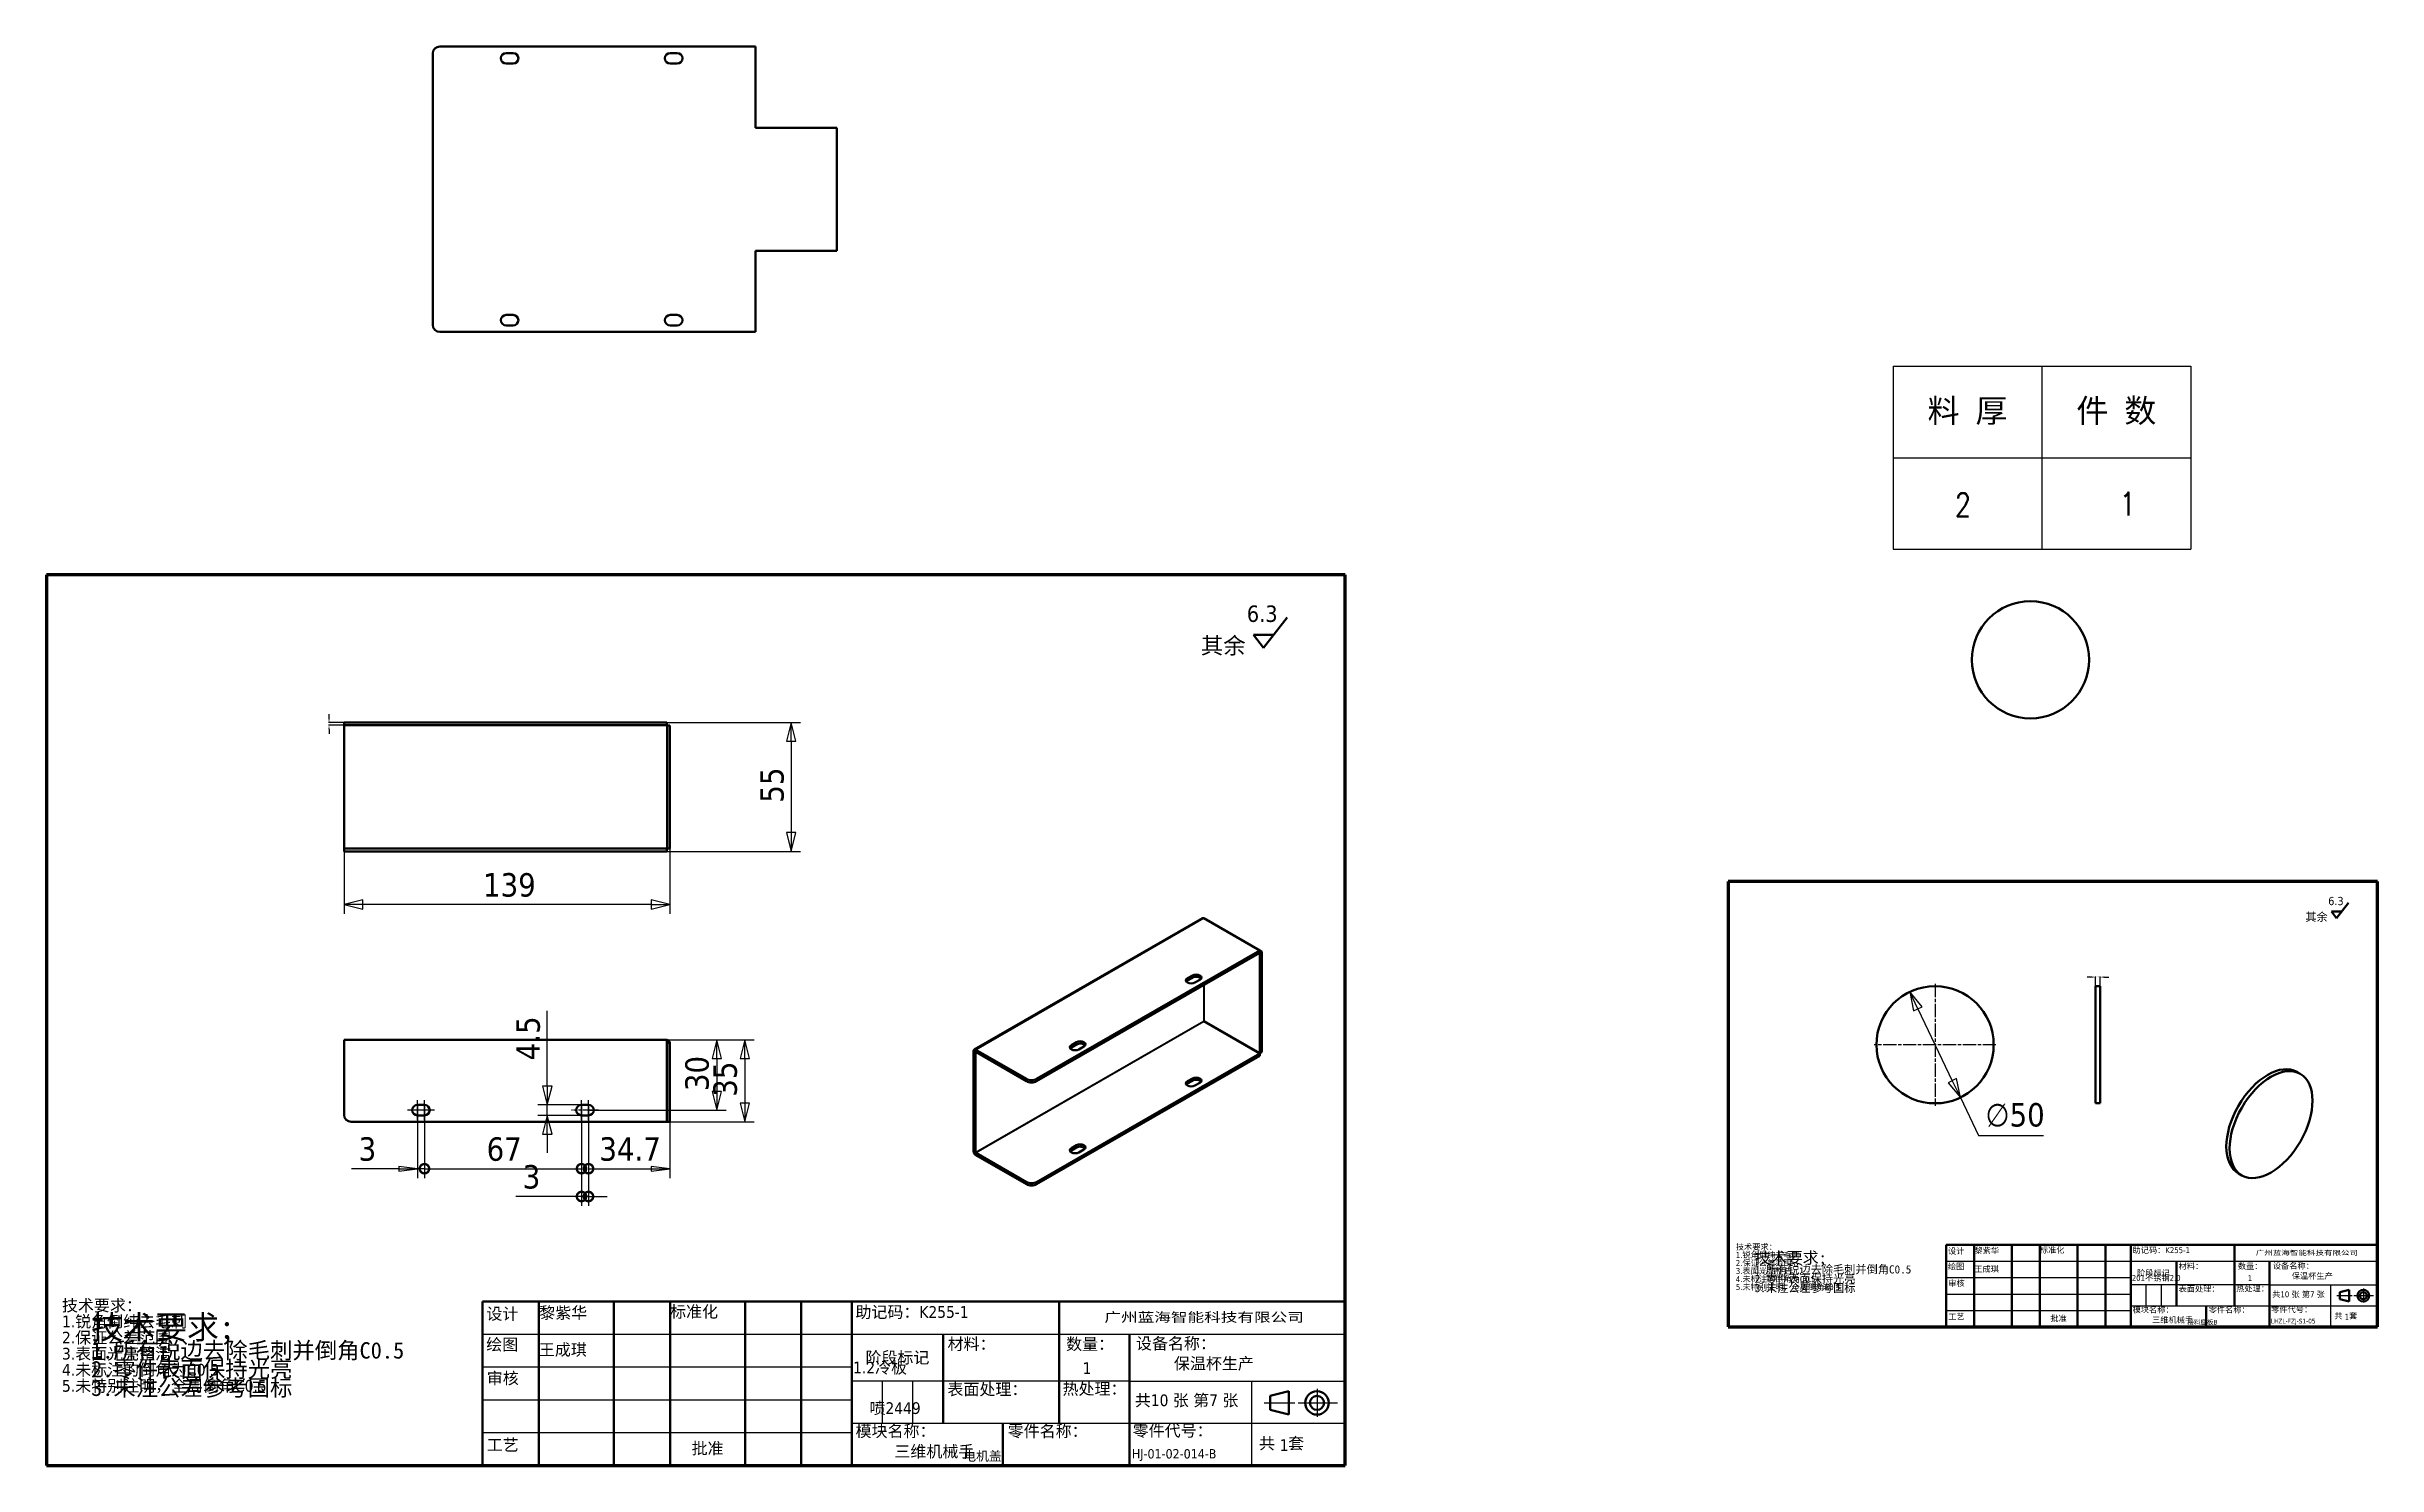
# Model space of a CAD drawing. Header units: millimetres. Extents: x 1472 to 285341, y -86221 to 5170.
# Drawn here: x 1580 to 2575, y -3300 to -2695 of the extents above; entities that cross this region are included whole.
import ezdxf
from ezdxf.enums import TextEntityAlignment as Align

# ---------------------------------------------------------------- set-up
doc = ezdxf.new("R2010")
doc.units = ezdxf.units.MM
doc.linetypes.add('CHAIN', pattern=[0.3543, 0.2362, -0.0295, 0.0591, -0.0295])
for name, color, linetype, lineweight, true_color in [('中心标记 (ISO)', 1, 'Continuous', 25, 0xff0000), ('中心线 (ISO)', 1, 'Continuous', 25, 0xff0000), ('尺寸 (ISO)', 5, 'Continuous', 25, 0x0000ff)]:
    doc.layers.add(name, color=color, linetype=linetype, lineweight=lineweight, true_color=true_color)
for name, color, linetype, lineweight in [('可见 (ISO)', 7, 'Continuous', 50), ('可见窄的 (ISO)', 7, 'Continuous', 35), ('图框 (ISO)', 7, 'Continuous', 70), ('标注线', 3, 'Continuous', 18), ('标题 (ISO)', 7, 'Continuous', 50), ('符号 (ISO)', 7, 'Continuous', 25)]:
    doc.layers.add(name, color=color, linetype=linetype, lineweight=lineweight)
doc.styles.add('DIM', font='romans.shx', dxfattribs={"width": 0.8, "bigfont": 'bigfont.shx'})
doc.styles.get("Standard").update_dxf_attribs({"font": 'arial.ttf'})
doc.styles.add('文本样式19', font='tahoma.ttf')
doc.styles.add('文本样式91', font='tahoma.ttf')
doc.styles.add('注释文本 (ISO)', font='tahoma.ttf')
doc.dimstyles.get("Standard").update_dxf_attribs({"dimtxt": 0.18, "dimasz": 0.18, "dimexe": 0.18, "dimexo": 0.0625, "dimgap": 0.09, "dimtad": 0, "dimtih": 1, "dimtoh": 1, "dimdec": 4, "dimzin": 0, "dimdsep": 46, "dimtxsty": 'Standard', "dimcen": 0.09, "dimadec": 0, "dimazin": 0, "dimtfac": 1, "dimtdec": 4, "dimtofl": 0, "dimtmove": 0, "dimatfit": 3, "dimfxl": 0, "dimtolj": 1, "dimtzin": 0, "dimarcsym": 0})
doc.dimstyles.new('默认 (GB)', dxfattribs={"dimscale": 4, "dimtxt": 2.5, "dimasz": 2, "dimexe": 1, "dimexo": 0, "dimgap": 0.75, "dimtad": 1, "dimtoh": 1, "dimrnd": 1e-08, "dimdsep": 46, "dimtxsty": '注释文本 (ISO)', "dimblk": 'Filled-1', "dimcen": 0.09, "dimdle": 10, "dimclrd": 256, "dimclre": 256, "dimclrt": 256, "dimaunit": 1, "dimazin": 2, "dimtfac": 0.8, "dimtdec": 3, "dimtmove": 0, "dimatfit": 3, "dimldrblk": 'Filled-2', "dimfxl": 0, "dimtolj": 1, "dimtzin": 0, "dimlwd": -1, "dimlwe": -1, "dimarcsym": 0})

msp = doc.modelspace()

# ---------------------------------------------------------------- texts
at = {"layer": '符号 (ISO)', "attachment_point": 1, "style": '注释文本 (ISO)'}
for insert, char_height in [((2519.57817, -3219.03091), 2.5), ((2022.45746, -3256.18267), 5)]:
    msp.add_mtext('{1}', dxfattribs=dict(at, insert=insert, char_height=char_height))
at = {"layer": '符号 (ISO)', "insert": (1931.52453, -3273.23417), "char_height": 5, "width": 52, "attachment_point": 1, "style": '注释文本 (ISO)'}
msp.add_mtext('{喷2449}', dxfattribs=at)

# ---------------------------------------------------------------- blocks, each defined once
blk = doc.blocks.new('图框 A3-A4')
at = {"layer": '图框 (ISO)'}
for p, q in [((287, 200), (10, 200)), ((10, 200), (10, 10)), ((287, 10), (287, 200)), ((10, 10), (287, 10))]:
    blk.add_line(p, q, dxfattribs=at)
blk = doc.blocks.new('标题栏 GB1')
at = {"layer": '标题 (ISO)'}
for p, q in [((361.15, 211.7), (359.01, 214.46)), ((359.01, 214.46), (363.33, 214.46)), ((361.15, 211.7), (366.21, 218.12)), ((194.57, 65.23), (194.57, 72.23)), ((194.57, 72.23), (378.57, 72.23)), ((206.57, 65.23), (206.57, 72.23)), ((222.57, 65.23), (222.57, 72.23)), ((234.57, 65.23), (234.57, 72.23)), ((250.57, 65.23), (250.57, 72.23)), ((262.57, 65.23), (262.57, 72.23)), ((273.31, 65.23), (273.31, 72.23)), ((317.57, 65.23), (317.57, 72.23)), ((378.57, 72.23), (378.57, 65.23)), ((194.57, 37.23), (194.57, 65.23)), ((206.57, 37.23), (206.57, 65.23)), ((222.57, 44.23), (222.57, 65.23)), ((234.57, 37.23), (234.57, 65.23)), ((250.57, 37.23), (250.57, 65.23)), ((262.57, 37.23), (262.57, 65.23)), ((273.31, 65.23), (273.31, 37.23)), ((317.57, 55.23), (317.57, 65.23)), ((378.57, 65.23), (378.57, 37.23)), ((317.57, 55.23), (317.57, 46.23)), ((366.57, 53.06), (362.57, 52.06)), ((362.57, 52.06), (362.57, 49.06)), ((366.57, 48.06), (366.57, 53.06)), ((305.57, 46.23), (305.57, 37.23)), ((362.57, 49.06), (366.57, 48.06)), ((222.57, 44.23), (222.57, 37.23)), ((378.57, 37.23), (194.57, 37.23))]:
    blk.add_line(p, q, dxfattribs=at)
at = {"layer": '标题 (ISO)', "lineweight": 25}
for p, q in [((194.57, 65.23), (273.31, 65.23)), ((273.31, 65.23), (378.57, 65.23)), ((194.57, 58.23), (273.31, 58.23)), ((332.57, 55.23), (273.31, 55.23)), ((279.81, 55.23), (279.81, 46.23)), ((286.31, 55.23), (286.31, 46.23)), ((332.57, 55.23), (378.57, 55.23)), ((358.57, 55.23), (358.57, 46.23)), ((194.57, 51.23), (273.31, 51.23)), ((361.32, 50.56), (367.88, 50.56)), ((368.55, 50.56), (370.07, 50.56)), ((370.07, 50.56), (376.97, 50.56)), ((372.58, 53.56), (372.58, 47.56)), ((273.31, 46.23), (378.57, 46.23)), ((358.57, 46.23), (358.57, 37.23)), ((194.57, 44.23), (273.31, 44.23))]:
    blk.add_line(p, q, dxfattribs=at)
at = {"layer": '标题 (ISO)', "lineweight": 50}
for p, q in [((292.81, 65.23), (292.81, 46.23)), ((332.57, 65.23), (332.57, 37.23))]:
    blk.add_line(p, q, dxfattribs=at)
at = {"layer": '标题 (ISO)'}
for radius in [2.5, 1.5]:
    blk.add_circle((372.57, 50.56), radius, dxfattribs=at)
at = {"layer": '标题 (ISO)', "style": '注释文本 (ISO)'}
blk.add_text('阶段标记', height=2.5, dxfattribs=at).set_placement((283.06, 60.23), align=Align.MIDDLE_CENTER)
for s, insert, char_height, attachment_point in [('\\fTahoma|b0|i0;\\H3.5000;6.3', (357.6, 220.71), 3.5, 1), ('\\fTahoma|b0|i0;\\H3.5000;其余', (347.8, 213.91), 3.5, 1), ('\\fTahoma|b0|i0;设计', (195.38, 70.83), 2.5, 1), ('\\f仿宋|b0|i0;\\H2.5000;黎紫华', (206.66, 71.05), 2.5, 1), ('\\fTahoma|b0|i0;标准化', (234.57, 71.28), 2.5, 1), ('助记码：K255-1', (274.11, 71.21), 2.5, 1), ('\\fTahoma|b0|i0;\\W1.30;\\H2.0000;广州\\fArial|b0|i0;\\W1.30;\\H2.0000;蓝海\\fTahoma|b0|i0;\\W1.30;\\H2.0000;智能科技有限公司', (348.5, 68.73), 2, 5), ('\\fTahoma|b0|i0;绘图', (195.35, 64.28), 2.5, 1), ('\\fTahoma|b0|i0;材料：', (293.76, 64.39), 2.5, 1), ('\\fTahoma|b0|i0;数量：', (319.04, 64.37), 2.5, 1), ('\\fTahoma|b0|i0;设备名称：', (333.96, 64.5), 2.5, 1), ('保温杯生产', (342.05, 60.22), 2.5, 1), ('\\fTahoma|b0|i0;审核', (195.48, 57.07), 2.5, 1), ('\\fTahoma|b0|i0;热处理：', (318.29, 54.82), 2.5, 1), ('\\fTahoma|b0|i0;模块名称：', (274.14, 45.81), 2.5, 1), ('\\fTahoma|b0|i0;零件名称：', (306.59, 45.8), 2.5, 1), ('\\fTahoma|b0|i0;零件代号：', (333.25, 45.9), 2.5, 1), ('\\fTahoma|b0|i0;批准', (242.57, 40.73), 2.5, 5), ('三维机械手', (282.42, 41.45), 2.5, 1), ('1', (364.63, 42.81), 2.5, 1)]:
    blk.add_mtext(s, dxfattribs=dict(at, insert=insert, char_height=char_height, attachment_point=attachment_point))
at = {"layer": '标题 (ISO)', "insert": (104.85, 72.61), "char_height": 2.5, "attachment_point": 1, "line_spacing_factor": 0.823237, "style": '注释文本 (ISO)'}
blk.add_mtext('\\fTahoma|b0|i0;技术要求：\\P1.锐角倒纯去毛刺\\P2.保证公差范围\\P3.表面光亮整洁\\P4.未标注的倒角为C0.5\\P5.未特别注明，全周倒角C0.5\\P', dxfattribs=at)
at = {"layer": '标题 (ISO)', "char_height": 2.5, "attachment_point": 1, "style": '注释文本 (ISO)'}
for s, insert, width in [('\\f仿宋|b0|i0;\\H2.5000;王成琪', (206.57, 63.16), 11.2281), ('\\fTahoma|b0|i0;表面处理：', (293.74, 54.71), 17.19), ('\\fTahoma|b0|i0;工艺', (195.45, 42.85), 6.876), ('\\fTahoma|b0|i0;  共   套', (358.32, 43.18), 17.7919)]:
    blk.add_mtext(s, dxfattribs=dict(at, insert=insert, width=width))
at = {"layer": '标题 (ISO)', "insert": (333.72, 52.37), "char_height": 2.5, "width": 27.2374, "attachment_point": 1, "line_spacing_factor": 0.987884, "style": '注释文本 (ISO)'}
blk.add_mtext('共10 张 第7 张', dxfattribs=at)
at = {"layer": '标题 (ISO)'}
for tag, p, height, style in [('材料_001', (293.5, 56.7), 2.5, '注释文本 (ISO)'), ('零件代号_001', (306.4, 37.87), 2, '文本样式91'), ('描述_001', (333.1, 38.7), 2, '文本样式91')]:
    blk.add_attdef(tag, p, '', height=height, dxfattribs=dict(at, style=style))
at = {"layer": '标题 (ISO)', "style": '文本样式91'}
blk.add_attdef('热处理', text='', height=2, dxfattribs=at).set_placement((318.2, 50.63), align=Align.TOP_LEFT)
at = {"layer": '标题 (ISO)', "style": '文本样式19'}
for tag, p in [('工程核准人', (256.57, 40.73)), ('工程批准日期', (267.94, 40.73))]:
    blk.add_attdef(tag, text='', height=1, dxfattribs=at).set_placement(p, align=Align.MIDDLE_CENTER)
blk = doc.blocks.new('Filled-1')
at = {"color": 0}
for p, q in [((0, 0), (-1, 0.25)), ((-1, 0.25), (-1, -0.25)), ((-1, 0), (0, 0)), ((-1, -0.25), (0, 0))]:
    blk.add_line(p, q, dxfattribs=at)
at = {"color": 0, "flags": 128}
blk.add_lwpolyline([(-1, -0.25), (0, 0), (-1, 0.25), (-1, -0.25)], dxfattribs=at)
at = {"color": 0}
blk.add_solid([(-1, -0.25), (0, 0), (-1, 0.25), (-1, -0.25)], dxfattribs=at)
blk = doc.blocks.new('*D364')
at = {"layer": 'Defpoints', "color": 0, "transparency": 16777216}
for p in [(1845.09, -2983.13), (1845.09, -3038.13), (1898.13, -3038.13)]:
    blk.add_point(p, dxfattribs=at)
at = {"layer": '尺寸 (ISO)', "transparency": 16777216}
for p, q in [((1845.09, -2983.13), (1902.13, -2983.13)), ((1898.13, -2991.13), (1898.13, -3030.13)), ((1845.09, -3038.13), (1902.13, -3038.13))]:
    blk.add_line(p, q, dxfattribs=at)
at = {"layer": '尺寸 (ISO)', "transparency": 16777216, "xscale": 8, "yscale": 8, "zscale": 8}
for p, rotation in [((1898.13, -2983.13), 90), ((1898.13, -3038.13), 270)]:
    blk.add_blockref('Filled-1', p, dxfattribs=dict(at, rotation=rotation))
at = {"layer": '尺寸 (ISO)', "transparency": 16777216, "insert": (1884.92, -3017.37), "char_height": 10, "attachment_point": 1, "rotation": 90, "style": '注释文本 (ISO)'}
blk.add_mtext('\\A1;55', dxfattribs=at)
blk = doc.blocks.new('Filled-2')
at = {"color": 0}
for p, q in [((0, 0), (-1, 0.125)), ((-1, 0.125), (-1, -0.125)), ((-1, 0), (0, 0)), ((-1, -0.125), (0, 0))]:
    blk.add_line(p, q, dxfattribs=at)
at = {"color": 0, "flags": 128}
blk.add_lwpolyline([(-1, -0.125), (0, 0), (-1, 0.125), (-1, -0.125)], dxfattribs=at)
at = {"color": 0}
blk.add_solid([(-1, -0.125), (0, 0), (-1, 0.125), (-1, -0.125)], dxfattribs=at)
blk = doc.blocks.new('*D365')
at = {"layer": 'Defpoints', "color": 0, "transparency": 16777216}
for p in [(1707.36, -3036.83), (1846.36, -3036.86), (1707.36, -3060.85)]:
    blk.add_point(p, dxfattribs=at)
at = {"layer": '尺寸 (ISO)', "transparency": 16777216}
for p, q in [((1707.36, -3036.83), (1707.36, -3064.85)), ((1846.36, -3036.86), (1846.36, -3064.85)), ((1838.36, -3060.85), (1715.36, -3060.85))]:
    blk.add_line(p, q, dxfattribs=at)
at = {"layer": '尺寸 (ISO)', "transparency": 16777216, "xscale": 8, "yscale": 8, "zscale": 8, "rotation": 180}
blk.add_blockref('Filled-1', (1707.36, -3060.85), dxfattribs=at)
at = {"layer": '尺寸 (ISO)', "transparency": 16777216, "xscale": 8, "yscale": 8, "zscale": 8}
blk.add_blockref('Filled-1', (1846.36, -3060.85), dxfattribs=at)
at = {"layer": '尺寸 (ISO)', "transparency": 16777216, "insert": (1766.64, -3047.44), "char_height": 10, "attachment_point": 1, "style": '注释文本 (ISO)'}
blk.add_mtext('\\A1;139', dxfattribs=at)
blk = doc.blocks.new('*D366')
at = {"layer": 'Defpoints', "color": 0, "transparency": 16777216}
for p in [(1845.06, -3118.57), (1845.09, -3153.57), (1878.36, -3153.57)]:
    blk.add_point(p, dxfattribs=at)
at = {"layer": '尺寸 (ISO)', "transparency": 16777216}
for p, q in [((1845.06, -3118.57), (1882.36, -3118.57)), ((1878.36, -3126.57), (1878.36, -3145.57)), ((1845.09, -3153.57), (1882.36, -3153.57))]:
    blk.add_line(p, q, dxfattribs=at)
at = {"layer": '尺寸 (ISO)', "transparency": 16777216, "xscale": 8, "yscale": 8, "zscale": 8}
for p, rotation in [((1878.36, -3118.57), 90), ((1878.36, -3153.57), 270)]:
    blk.add_blockref('Filled-1', p, dxfattribs=dict(at, rotation=rotation))
at = {"layer": '尺寸 (ISO)', "transparency": 16777216, "insert": (1864.94, -3142.87), "char_height": 10, "attachment_point": 1, "rotation": 90, "style": '注释文本 (ISO)'}
blk.add_mtext('\\A1;35', dxfattribs=at)
blk = doc.blocks.new('_DotSmall')
at = {"color": 0, "linetype": 'ByBlock', "const_width": 0.5}
blk.add_lwpolyline([(-0.0625, 0, 1), (0.0625, 0, 1)], format="xyb", close=True, dxfattribs=at)
blk = doc.blocks.new('*D367')
at = {"layer": 'Defpoints', "color": 0, "transparency": 16777216}
for p in [(1741.66, -3146.32), (1808.66, -3146.32), (1808.66, -3173.57)]:
    blk.add_point(p, dxfattribs=at)
at = {"layer": '尺寸 (ISO)', "transparency": 16777216}
for p, q in [((1741.66, -3146.32), (1741.66, -3177.57)), ((1808.66, -3146.32), (1808.66, -3177.57)), ((1741.66, -3173.57), (1808.66, -3173.57))]:
    blk.add_line(p, q, dxfattribs=at)
at = {"layer": '尺寸 (ISO)', "transparency": 16777216, "xscale": 8, "yscale": 8, "zscale": 8, "rotation": 180}
blk.add_blockref('_DotSmall', (1741.66, -3173.57), dxfattribs=at)
at = {"layer": '尺寸 (ISO)', "transparency": 16777216, "xscale": 8, "yscale": 8, "zscale": 8}
blk.add_blockref('_DotSmall', (1808.66, -3173.57), dxfattribs=at)
at = {"layer": '尺寸 (ISO)', "transparency": 16777216, "insert": (1768.18, -3160.17), "char_height": 10, "attachment_point": 1, "style": '注释文本 (ISO)'}
blk.add_mtext('\\A1;67', dxfattribs=at)
blk = doc.blocks.new('*D368')
at = {"layer": 'Defpoints', "color": 0, "transparency": 16777216}
for p in [(1808.66, -3146.32), (1811.66, -3146.32), (1811.66, -3185.43)]:
    blk.add_point(p, dxfattribs=at)
at = {"layer": '尺寸 (ISO)', "transparency": 16777216}
for p, q in [((1808.66, -3146.32), (1808.66, -3189.43)), ((1811.66, -3146.32), (1811.66, -3189.43)), ((1808.66, -3185.43), (1780.58, -3185.43)), ((1811.66, -3185.43), (1808.66, -3185.43)), ((1811.66, -3185.43), (1819.66, -3185.43))]:
    blk.add_line(p, q, dxfattribs=at)
at = {"layer": '尺寸 (ISO)', "transparency": 16777216, "xscale": 8, "yscale": 8, "zscale": 8}
blk.add_blockref('_DotSmall', (1808.66, -3185.43), dxfattribs=at)
at = {"layer": '尺寸 (ISO)', "transparency": 16777216, "xscale": 8, "yscale": 8, "zscale": 8, "rotation": 180}
blk.add_blockref('_DotSmall', (1811.66, -3185.43), dxfattribs=at)
at = {"layer": '尺寸 (ISO)', "transparency": 16777216, "insert": (1783.58, -3172.02), "char_height": 10, "attachment_point": 1, "style": '注释文本 (ISO)'}
blk.add_mtext('\\A1;3', dxfattribs=at)
blk = doc.blocks.new('*D369')
at = {"layer": 'Defpoints', "color": 0, "transparency": 16777216}
for p in [(1811.66, -3146.32), (1846.36, -3153.57), (1846.36, -3173.57)]:
    blk.add_point(p, dxfattribs=at)
at = {"layer": '尺寸 (ISO)', "transparency": 16777216}
for p, q in [((1811.66, -3146.32), (1811.66, -3177.57)), ((1846.36, -3153.57), (1846.36, -3177.57)), ((1811.66, -3173.57), (1838.36, -3173.57))]:
    blk.add_line(p, q, dxfattribs=at)
at = {"layer": '尺寸 (ISO)', "transparency": 16777216, "xscale": 8, "yscale": 8, "zscale": 8, "rotation": 180}
blk.add_blockref('_DotSmall', (1811.66, -3173.57), dxfattribs=at)
at = {"layer": '尺寸 (ISO)', "transparency": 16777216, "xscale": 8, "yscale": 8, "zscale": 8}
blk.add_blockref('Filled-2', (1846.36, -3173.57), dxfattribs=at)
at = {"layer": '尺寸 (ISO)', "transparency": 16777216, "insert": (1816.28, -3160.15), "char_height": 10, "attachment_point": 1, "style": '注释文本 (ISO)'}
blk.add_mtext('\\A1;34.7', dxfattribs=at)
blk = doc.blocks.new('*D370')
at = {"layer": 'Defpoints', "color": 0, "transparency": 16777216}
for p in [(1738.66, -3146.32), (1741.66, -3146.32), (1741.66, -3173.57)]:
    blk.add_point(p, dxfattribs=at)
at = {"layer": '尺寸 (ISO)', "transparency": 16777216}
for p, q in [((1738.66, -3146.32), (1738.66, -3177.57)), ((1741.66, -3146.32), (1741.66, -3177.57)), ((1730.66, -3173.57), (1710.58, -3173.57)), ((1741.66, -3173.57), (1738.66, -3173.57)), ((1741.66, -3173.57), (1757.66, -3173.57))]:
    blk.add_line(p, q, dxfattribs=at)
at = {"layer": '尺寸 (ISO)', "transparency": 16777216, "xscale": 8, "yscale": 8, "zscale": 8, "rotation": 180}
blk.add_blockref('_DotSmall', (1741.66, -3173.57), dxfattribs=at)
at = {"layer": '尺寸 (ISO)', "transparency": 16777216, "xscale": 8, "yscale": 8, "zscale": 8}
blk.add_blockref('Filled-2', (1738.66, -3173.57), dxfattribs=at)
at = {"layer": '尺寸 (ISO)', "transparency": 16777216, "insert": (1713.58, -3160.15), "char_height": 10, "attachment_point": 1, "style": '注释文本 (ISO)'}
blk.add_mtext('\\A1;3', dxfattribs=at)
blk = doc.blocks.new('*D371')
at = {"layer": 'Defpoints', "color": 0, "transparency": 16777216}
for p in [(1845.06, -3118.57), (1811.66, -3148.57), (1866.36, -3148.57)]:
    blk.add_point(p, dxfattribs=at)
at = {"layer": '尺寸 (ISO)', "transparency": 16777216}
for p, q in [((1845.06, -3118.57), (1870.36, -3118.57)), ((1866.36, -3126.57), (1866.36, -3140.57)), ((1811.66, -3148.57), (1870.36, -3148.57))]:
    blk.add_line(p, q, dxfattribs=at)
at = {"layer": '尺寸 (ISO)', "transparency": 16777216, "xscale": 8, "yscale": 8, "zscale": 8}
for p, rotation in [((1866.36, -3118.57), 90), ((1866.36, -3148.57), 270)]:
    blk.add_blockref('Filled-1', p, dxfattribs=dict(at, rotation=rotation))
at = {"layer": '尺寸 (ISO)', "transparency": 16777216, "insert": (1852.94, -3140.45), "char_height": 10, "attachment_point": 1, "rotation": 90, "style": '注释文本 (ISO)'}
blk.add_mtext('\\A1;30', dxfattribs=at)
blk = doc.blocks.new('*D372')
at = {"layer": 'Defpoints', "color": 0, "transparency": 16777216}
for p in [(1794.08, -3150.82), (1808.66, -3146.32), (1808.66, -3150.82)]:
    blk.add_point(p, dxfattribs=at)
at = {"layer": '尺寸 (ISO)', "transparency": 16777216}
for p, q in [((1794.08, -3138.32), (1794.08, -3106.13)), ((1808.66, -3146.32), (1790.08, -3146.32)), ((1808.66, -3150.82), (1790.08, -3150.82)), ((1794.08, -3150.82), (1794.08, -3146.32)), ((1794.08, -3158.82), (1794.08, -3166.82))]:
    blk.add_line(p, q, dxfattribs=at)
at = {"layer": '尺寸 (ISO)', "transparency": 16777216, "xscale": 8, "yscale": 8, "zscale": 8}
for p, rotation in [((1794.08, -3146.32), 270), ((1794.08, -3150.82), 90)]:
    blk.add_blockref('Filled-1', p, dxfattribs=dict(at, rotation=rotation))
at = {"layer": '尺寸 (ISO)', "transparency": 16777216, "insert": (1780.87, -3127.32), "char_height": 10, "attachment_point": 1, "rotation": 90, "style": '注释文本 (ISO)'}
blk.add_mtext('\\A1;4.5', dxfattribs=at)
blk = doc.blocks.new('加工')
at = {"layer": '符号 (ISO)', "insert": (-36.68, 11.05), "char_height": 2.5, "width": 80.4946, "attachment_point": 1, "line_spacing_factor": 0.683636, "style": '注释文本 (ISO)'}
blk.add_mtext('{\\fFangSong|b0|i0|c134|p49;\\H2x;技术要求\\fFangSong|b0|i0|c0|p49;;\\P\\H0.7x;1.\\fFangSong|b0|i0|c134|p49;所有锐边去除毛刺并倒角\\fFangSong|b0|i0|c0|p49;C0.5\\H2.12498x; \\H0.47059x;\\P2.\\fFangSong|b0|i0|c134|p49;零件表面保持光亮\\H1.84035x; \\H0.54337x;\\P\\fFangSong|b0|i0|c0|p49;3.\\fFangSong|b0|i0|c134|p49;未注公差参考国标\\H1.80945x; }', dxfattribs=at)
blk = doc.blocks.new('*D373')
at = {"color": 0, "lineweight": -2, "transparency": 16777216}
for p, q in [((1707.3, -2983.13), (1700.76, -2983.13)), ((1700.94, -2981.33), (1700.94, -2979.53)), ((1707.3, -2984.33), (1700.76, -2984.33)), ((1700.94, -2986.13), (1700.94, -2987.93))]:
    blk.add_line(p, q, dxfattribs=at)
at = {"color": 0, "transparency": 16777216}
for points in [[(1700.64, -2981.33), (1701.24, -2981.33), (1700.94, -2983.13)], [(1700.64, -2986.13), (1701.24, -2986.13), (1700.94, -2984.33)]]:
    blk.add_solid(points, dxfattribs=at)
at = {"layer": 'Defpoints', "color": 0, "transparency": 16777216}
for p in [(1707.36, -2983.13), (1700.94, -2984.33), (1707.36, -2984.33)]:
    blk.add_point(p, dxfattribs=at)
at = {"color": 0, "transparency": 16777216, "insert": (1700.94, -2983.73), "char_height": 0.25, "attachment_point": 5}
blk.add_mtext('\\A1;1.2000', dxfattribs=at)
blk = doc.blocks.new('*D378')
at = {"layer": 'Defpoints', "color": 0, "transparency": 16777216}
for p in [(2375.36, -3098.12), (2396.95, -3143.22)]:
    blk.add_point(p, dxfattribs=at)
at = {"layer": '尺寸 (ISO)', "transparency": 16777216}
for p, q in [((2378.81, -3105.33), (2393.49, -3136)), ((2396.95, -3143.22), (2404.66, -3159.33)), ((2404.66, -3159.33), (2432.42, -3159.33))]:
    blk.add_line(p, q, dxfattribs=at)
at = {"layer": '尺寸 (ISO)', "transparency": 16777216, "xscale": 8, "yscale": 8, "zscale": 8}
for p, rotation in [((2375.36, -3098.12), 115.5824070847421), ((2396.95, -3143.22), 295.5824070847421)]:
    blk.add_blockref('Filled-1', p, dxfattribs=dict(at, rotation=rotation))
at = {"layer": '尺寸 (ISO)', "transparency": 16777216, "insert": (2407.66, -3145.56), "char_height": 10, "attachment_point": 1, "style": '注释文本 (ISO)'}
blk.add_mtext('\\A1;∅50', dxfattribs=at)
blk = doc.blocks.new('*D379')
at = {"color": 0, "lineweight": -2, "transparency": 16777216}
for p, q in [((2452.84, -3091.79), (2451.04, -3091.79)), ((2454.64, -3095.6), (2454.64, -3091.61)), ((2456.64, -3095.6), (2456.64, -3091.61)), ((2458.44, -3091.79), (2460.24, -3091.79))]:
    blk.add_line(p, q, dxfattribs=at)
at = {"color": 0, "transparency": 16777216}
for points in [[(2452.84, -3091.49), (2452.84, -3092.09), (2454.64, -3091.79)], [(2458.44, -3091.49), (2458.44, -3092.09), (2456.64, -3091.79)]]:
    blk.add_solid(points, dxfattribs=at)
at = {"layer": 'Defpoints', "color": 0, "transparency": 16777216}
for p in [(2456.64, -3091.79), (2454.64, -3095.67), (2456.64, -3095.67)]:
    blk.add_point(p, dxfattribs=at)
at = {"color": 0, "transparency": 16777216, "insert": (2455.64, -3091.79), "char_height": 0.25, "attachment_point": 5}
blk.add_mtext('\\A1;2.0000', dxfattribs=at)
blk = doc.blocks.new('*T31')
at = {"color": 0, "linetype": 'ByBlock', "lineweight": -2, "transparency": 16777216}
for p, q in [((0, 0), (127, 0)), ((0, 0), (0, -78)), ((63.5, 0), (63.5, -78)), ((127, 0), (127, -78)), ((0, -39), (127, -39)), ((0, -78), (127, -78))]:
    blk.add_line(p, q, dxfattribs=at)
at = {"color": 0, "transparency": 16777216, "char_height": 10, "width": 60.5, "attachment_point": 5}
for s, insert in [('{\\fSimSun|b0|i0|c134|p2;料 厚}', (31.75, -19.5)), ('{\\fSimSun|b0|i0|c134|p2;件 数}', (95.25, -19.5))]:
    blk.add_mtext(s, dxfattribs=dict(at, insert=insert))
blk = doc.blocks.new('圆心打标')
at = {"layer": '标注线'}
for p, q in [((-2.5, 0), (2.5, 0)), ((0, 2.5), (0, -2.5))]:
    blk.add_line(p, q, dxfattribs=at)
blk = doc.blocks.new('拆图参数')
blk.add_blockref('*T31', (-63.5, 78))
at = {"layer": '标注线'}
blk.add_blockref('圆心打标', (67219.69, -21339.81), dxfattribs=at)
at = {"style": 'DIM', "width": 0.8}
blk.add_attdef('6', text='', height=10, dxfattribs=at).set_placement((-37.13, 18.91), align=Align.MIDDLE_LEFT)
blk.add_attdef('1', text='', height=10, dxfattribs=at).set_placement((36.65, 19.27), align=Align.MIDDLE_CENTER)

# ---------------------------------------------------------------- dimensions: what is measured, and where the dimension line sits
dim = msp.add_linear_dim(base=(1700.94142, -2984.33435), p1=(1707.35803, -2983.13435), p2=(1707.35803, -2984.33435), angle=90, dimstyle='Standard', override={"dimtxt": 0.25, "dimasz": 1.8})
dim.commit()
dim.dimension.update_dxf_attribs({"geometry": '*D373', "text_midpoint": (1700.94142, -2983.73435)})
dim = msp.add_linear_dim(base=(2456.6387, -3091.79335), p1=(2454.6387, -3095.66698), p2=(2456.6387, -3095.66698), dimstyle='Standard', override={"dimtxt": 0.25, "dimasz": 1.8})
dim.commit()
dim.dimension.update_dxf_attribs({"geometry": '*D379', "text_midpoint": (2455.6387, -3091.79335)})
at = {"layer": '尺寸 (ISO)'}
for base, p1, p2, angle, override, picture, middle in [((1898.13119, -3038.13435), (1845.08732, -2983.13435), (1845.08732, -3038.13435), 90, {"dimtoh": 0, "dimdec": 2, "dimtp": 0, "dimtm": 0, "dimtdec": 2, "dimtofl": 0, "dimatfit": 1}, '*D364', (1898.13119, -3010.63435)), ((1794.07673, -3150.82057), (1808.65803, -3146.32057), (1808.65803, -3150.82057), 270, {"dimtoh": 0, "dimdec": 2, "dimtp": 0, "dimtm": 0, "dimtdec": 2, "dimtofl": 1, "dimatfit": 1}, '*D372', (1794.07673, -3118.22386)), ((1866.35803, -3148.57057), (1845.05803, -3118.57057), (1811.65803, -3148.57057), 270, {"dimtoh": 0, "dimdec": 2, "dimtp": 0, "dimtm": 0, "dimtdec": 2, "dimtofl": 0, "dimatfit": 1}, '*D371', (1866.35803, -3133.55057)), ((1878.35803, -3153.57057), (1845.05803, -3118.57057), (1845.08732, -3153.57057), 270, {"dimtoh": 0, "dimdec": 2, "dimtp": 0, "dimtm": 0, "dimtdec": 2, "dimtofl": 0, "dimatfit": 1}, '*D366', (1878.35803, -3136.05057)), ((1741.65803, -3173.57057), (1738.65803, -3146.32057), (1741.65803, -3146.32057), 180, {"dimtoh": 0, "dimdec": 2, "dimblk1": 'Filled-2', "dimblk2": 'DotSmall', "dimsah": 1, "dimdle": 0, "dimtp": 0, "dimtm": 0, "dimtdec": 2, "dimtofl": 1, "dimatfit": 1}, '*D370', (1716.61908, -3173.57057)), ((1808.65803, -3173.57057), (1741.65803, -3146.32057), (1808.65803, -3146.32057), 180, {"dimtoh": 0, "dimdec": 2, "dimblk1": 'DotSmall', "dimblk2": 'DotSmall', "dimsah": 1, "dimdle": 0, "dimtp": 0, "dimtm": 0, "dimtdec": 2, "dimtofl": 0, "dimatfit": 1}, '*D367', (1775.15803, -3173.57057)), ((1811.65803, -3185.43371), (1808.65803, -3146.32057), (1811.65803, -3146.32057), 180, {"dimtoh": 0, "dimdec": 2, "dimblk1": 'DotSmall', "dimblk2": 'DotSmall', "dimsah": 1, "dimdle": 0, "dimtp": 0, "dimtm": 0, "dimtdec": 2, "dimtofl": 1, "dimatfit": 1}, '*D368', (1786.61908, -3185.43371)), ((1846.35803, -3173.57057), (1811.65803, -3146.32057), (1846.35803, -3153.57057), 180, {"dimtoh": 0, "dimdec": 2, "dimblk1": 'DotSmall', "dimblk2": 'Filled-2', "dimsah": 1, "dimdle": 0, "dimtp": 0, "dimtm": 0, "dimtdec": 2, "dimtofl": 0, "dimatfit": 1}, '*D369', (1829.04803, -3173.57057))]:
    dim = msp.add_linear_dim(base=base, p1=p1, p2=p2, angle=angle, dimstyle='默认 (GB)', override=override, dxfattribs=at)
    dim.commit()
    dim.dimension.update_dxf_attribs({"geometry": picture, "text_midpoint": middle, "dimtype": 160})
dim = msp.add_linear_dim(base=(1707.35803, -3060.85304), p1=(1846.35803, -3036.86364), p2=(1707.35803, -3036.83435), dimstyle='默认 (GB)', override={"dimtoh": 0, "dimdec": 2, "dimtp": 0, "dimtm": 0, "dimtdec": 2, "dimtofl": 0, "dimatfit": 1}, dxfattribs=at)
dim.commit()
dim.dimension.update_dxf_attribs({"geometry": '*D365', "text_midpoint": (1776.85803, -3060.85304), "dimtype": 160})
dim = msp.add_diameter_dim_2p(p1=(2375.35532, -3098.11785), p2=(2396.94577, -3143.21611), dimstyle='默认 (GB)', override={"dimtih": 1, "dimdec": 2, "dimlfac": 1, "dimtp": 0, "dimtm": 0, "dimtdec": 2, "dimatfit": 2}, dxfattribs=at)
dim.commit()
dim.dimension.update_dxf_attribs({"geometry": '*D378', "text_midpoint": (2420.03848, -3159.327), "dimtype": 163})

# ---------------------------------------------------------------- linework, layer by layer
at = {"layer": '中心标记 (ISO)', "linetype": 'CHAIN', "ltscale": 23.990969}
for p, q in [((2386.15054, -3094.66698), (2386.15054, -3146.66698)), ((2412.15054, -3120.66698), (2360.15054, -3120.66698))]:
    msp.add_line(p, q, dxfattribs=at)
at = {"layer": '中心标记 (ISO)', "linetype": 'CHAIN', "ltscale": 4.722531}
for p, q in [((1738.65803, -3152.82057), (1738.65803, -3144.32057)), ((1741.65803, -3152.82057), (1741.65803, -3144.32057)), ((1808.65803, -3152.82057), (1808.65803, -3144.32057)), ((1811.65803, -3152.82057), (1811.65803, -3144.32057))]:
    msp.add_line(p, q, dxfattribs=at)
at = {"layer": '中心线 (ISO)', "linetype": 'CHAIN', "ltscale": 6.389343}
for p, q in [((1745.90803, -3148.57057), (1734.40803, -3148.57057)), ((1815.90803, -3148.57057), (1804.40803, -3148.57057))]:
    msp.add_line(p, q, dxfattribs=at)
at = {"layer": '可见 (ISO)'}
for p, q in [((1748.19673, -2694.70134), (1882.92602, -2694.70134)), ((1882.92602, -2694.70134), (1882.92602, -2728.40134)), ((1745.19673, -2813.47426), (1745.19673, -2697.70134)), ((1776.49673, -2697.45134), (1779.49673, -2697.45134)), ((1779.49673, -2701.95134), (1776.49673, -2701.95134)), ((1846.49673, -2697.45134), (1849.49673, -2697.45134)), ((1849.49673, -2701.95134), (1846.49673, -2701.95134)), ((1882.92602, -2728.40134), (1882.89673, -2728.40134)), ((1882.89673, -2728.40134), (1882.89673, -2729.3878)), ((1882.89673, -2729.3878), (1883.88319, -2729.3878)), ((1883.88319, -2729.3878), (1883.88319, -2729.35851)), ((1883.88319, -2729.35851), (1917.58319, -2729.35851)), ((1917.58319, -2729.35851), (1917.58319, -2781.81709)), ((1883.88319, -2781.7878), (1882.89673, -2781.7878)), ((1882.89673, -2781.7878), (1882.89673, -2782.77426)), ((1882.89673, -2782.77426), (1882.92602, -2782.77426)), ((1882.92602, -2782.77426), (1882.92602, -2816.47426)), ((1883.88319, -2781.81709), (1883.88319, -2781.7878)), ((1917.58319, -2781.81709), (1883.88319, -2781.81709)), ((1776.49673, -2809.22426), (1779.49673, -2809.22426)), ((1779.49673, -2813.72426), (1776.49673, -2813.72426)), ((1846.49673, -2809.22426), (1849.49673, -2809.22426)), ((1849.49673, -2813.72426), (1846.49673, -2813.72426)), ((1882.92602, -2816.47426), (1748.19673, -2816.47426)), ((1707.35803, -2983.13435), (1710.35803, -2983.13435)), ((1707.35803, -2983.13435), (1707.35803, -2984.33435)), ((1845.08732, -2983.13435), (1710.35803, -2983.13435)), ((1845.08732, -2984.33435), (1845.08732, -2983.13435)), ((1710.35803, -2984.33435), (1707.35803, -2984.33435)), ((1707.35803, -2984.33435), (1707.35803, -2984.43435)), ((1707.35803, -3036.83435), (1707.35803, -2984.43435)), ((1845.08732, -2984.33435), (1710.35803, -2984.33435)), ((1845.05803, -2984.43435), (1845.05803, -2984.33435)), ((1845.05803, -2984.43435), (1845.15803, -2984.43435)), ((1845.15803, -3036.86364), (1845.15803, -2984.40506)), ((1845.15803, -2984.40506), (1846.35803, -2984.40506)), ((1846.35803, -3036.86364), (1846.35803, -2984.40506)), ((1707.35803, -3036.93435), (1707.35803, -3036.83435)), ((1707.35803, -3036.93435), (1710.35803, -3036.93435)), ((1707.35803, -3036.93435), (1707.35803, -3038.13435)), ((1710.35803, -3038.13435), (1707.35803, -3038.13435)), ((1710.35803, -3036.93435), (1845.08732, -3036.93435)), ((1710.35803, -3038.13435), (1845.08732, -3038.13435)), ((1845.05803, -3036.83435), (1845.15803, -3036.83435)), ((1845.05803, -3036.83435), (1845.05803, -3036.93435)), ((1845.08732, -3036.93435), (1845.08732, -3038.13435)), ((1845.15803, -3036.86364), (1846.35803, -3036.86364)), ((1976.20004, -3122.70675), (2073.56865, -3066.6359)), ((2074.21739, -3066.69965), (2074.2381, -3066.68772)), ((2074.2381, -3066.68772), (2098.0676, -3080.41022)), ((2098.0676, -3080.41022), (2002.7996, -3135.27141)), ((2098.0676, -3081.39128), (2002.7996, -3136.25247)), ((2098.0674, -3081.39139), (2098.1176, -3081.42029)), ((2098.0676, -3081.39128), (2098.0676, -3080.41022)), ((2098.96613, -3080.93166), (2098.0676, -3080.41423)), ((2098.1176, -3081.42029), (2098.96613, -3080.93166)), ((2098.1176, -3124.30765), (2098.1176, -3081.42029)), ((2098.96613, -3123.81902), (2098.96613, -3080.93166)), ((2067.18168, -3092.2919), (2069.303, -3091.07031)), ((2069.303, -3092.05137), (2067.18168, -3093.27296)), ((2072.48498, -3092.9027), (2070.36366, -3094.12428)), ((2454.6387, -3095.66698), (2454.6387, -3145.66698)), ((2454.6387, -3095.66698), (2456.6387, -3095.66698)), ((2456.6387, -3145.66698), (2456.6387, -3095.66698)), ((2074.21739, -3110.68369), (2074.2381, -3110.67176)), ((2074.2381, -3110.67176), (2098.0676, -3124.39426)), ((2074.2881, -3110.56121), (2074.2881, -3110.58516)), ((2074.2881, -3110.58516), (2098.1176, -3124.30765)), ((1707.35803, -3118.57057), (1845.05803, -3118.57057)), ((1707.35803, -3118.57057), (1707.35803, -3119.87057)), ((1707.35803, -3150.57057), (1707.35803, -3119.87057)), ((1845.05803, -3119.87057), (1845.05803, -3118.57057)), ((1845.05803, -3119.87057), (1845.08732, -3119.87057)), ((1845.08732, -3119.87057), (1845.08732, -3153.57057)), ((1845.15803, -3119.87057), (1845.15803, -3153.57057)), ((1845.15803, -3119.87057), (1846.35803, -3119.87057)), ((1846.35803, -3153.57057), (1846.35803, -3119.87057)), ((2017.6842, -3120.7956), (2019.80552, -3119.57401)), ((2019.80552, -3120.55507), (2017.6842, -3121.77666)), ((2022.9875, -3121.4064), (2020.86618, -3122.62798)), ((1975.92955, -3166.14343), (1975.92955, -3123.30396)), ((1976.77807, -3166.63206), (1976.77807, -3123.79259)), ((1998.55696, -3135.27141), (1976.84879, -3122.7705)), ((1998.55696, -3136.25247), (1976.84879, -3123.75156)), ((2002.7996, -3179.25544), (2098.0676, -3124.39426)), ((2002.7996, -3180.2365), (2098.0676, -3125.37531)), ((2098.0676, -3124.39426), (2098.0676, -3125.37531)), ((2098.1176, -3124.30765), (2098.96613, -3123.81902)), ((2540.57764, -3132.26489), (2541.99186, -3133.07928)), ((2067.18168, -3136.27594), (2069.303, -3135.05435)), ((2069.303, -3136.03541), (2067.18168, -3137.25699)), ((2072.48498, -3136.88673), (2070.36366, -3138.10832)), ((1738.65803, -3146.32057), (1741.65803, -3146.32057)), ((1741.65803, -3150.82057), (1738.65803, -3150.82057)), ((1808.65803, -3146.32057), (1811.65803, -3146.32057)), ((1811.65803, -3150.82057), (1808.65803, -3150.82057)), ((2454.6387, -3145.66698), (2456.6387, -3145.66698)), ((1845.08732, -3153.57057), (1710.35803, -3153.57057)), ((1845.15803, -3153.57057), (1846.35803, -3153.57057)), ((1998.55696, -3179.25544), (1976.84879, -3166.75454)), ((1976.84879, -3167.73559), (1998.55696, -3180.2365)), ((2017.6842, -3164.77964), (2019.80552, -3163.55805)), ((2019.80552, -3164.53911), (2017.6842, -3165.76069)), ((2022.9875, -3165.39043), (2020.86618, -3166.61202)), ((2515.62603, -3175.59406), (2517.04025, -3176.40845))]:
    msp.add_line(p, q, dxfattribs=at)
for centre in [(2426.84743, -2956.37642), (2386.15054, -3120.66698)]:
    msp.add_circle(centre, 25, dxfattribs=at)
for centre, radius, start, end in [((1748.19673, -2697.70134), 3, 90, 180), ((1776.49673, -2699.70134), 2.25, 90, 270), ((1779.49673, -2699.70134), 2.25, 270, 90), ((1846.49673, -2699.70134), 2.25, 90, 270), ((1849.49673, -2699.70134), 2.25, 270, 90), ((1748.19673, -2813.47426), 3, 180, 270), ((1776.49673, -2811.47426), 2.25, 90, 270), ((1779.49673, -2811.47426), 2.25, 270, 90), ((1846.49673, -2811.47426), 2.25, 90, 270), ((1849.49673, -2811.47426), 2.25, 270, 90), ((1845.05803, -3119.87057), 1.3, 0, 90), ((1845.05803, -3119.87057), 0.1, 0, 90), ((1710.35803, -3150.57057), 3, 180, 270), ((1738.65803, -3148.57057), 2.25, 90, 270), ((1741.65803, -3148.57057), 2.25, 270, 90), ((1808.65803, -3148.57057), 2.25, 90, 270), ((1811.65803, -3148.57057), 2.25, 270, 90)]:
    msp.add_arc(centre, radius, start, end, dxfattribs=at)
for centre, major_axis, ratio, start_param, end_param in [((2074.21739, -3067.76246), (-0.64874, 1.12656), 0.578093116, 5.499720852, 6.283185307), ((2068.77267, -3093.20809), (-2.25, 0), 0.575861701, 5.497787144, 8.639379797), ((2070.89399, -3091.9865), (2.25, 0), 0.575861701, 5.497787144, 8.639379797), ((2070.89399, -3092.96756), (2.25, 0), 0.575861701, 0.388266958, 2.35619449), ((2068.77267, -3094.18915), (-2.25, 0), 0.575861701, 5.497787144, 5.894918349), ((2074.21739, -3110.60193), (0.1, 0), 0.575861701, 0.785398163, 2.35619449), ((2074.21739, -3110.60193), (0.0499, -0.08666), 0.578093116, 3.928924525, 5.499720852), ((2019.27519, -3121.71179), (-2.25, 0), 0.575861701, 5.497787144, 8.639379797), ((2019.27519, -3122.69285), (-2.25, 0), 0.575861701, 5.497787144, 5.894918349), ((2021.39651, -3120.4902), (2.25, 0), 0.575861701, 5.497787144, 8.639379797), ((2021.39651, -3121.47126), (2.25, 0), 0.575861701, 0.388266958, 2.35619449), ((1976.84879, -3123.83331), (-0.64874, 1.12656), 0.578093116, 5.499720852, 7.070517179), ((1976.84879, -3123.83331), (-0.0499, 0.08666), 0.578093116, 5.499720852, 7.070517179), ((2528.10184, -3153.92947), (-12.47581, -21.66459), 0.578093116, 3.141592654, 6.283185307), ((2000.67828, -3134.04982), (-3, 0), 0.575861701, 0.785398163, 2.35619449), ((2000.67828, -3135.03088), (3, 0), 0.575861701, 3.926990817, 5.497787144), ((2068.77267, -3137.19213), (-2.25, 0), 0.575861701, 5.497787144, 8.639379797), ((2068.77267, -3138.17318), (-2.25, 0), 0.575861701, 5.497787144, 5.894918349), ((2070.89399, -3135.97054), (2.25, 0), 0.575861701, 5.497787144, 8.639379797), ((2070.89399, -3136.9516), (2.25, 0), 0.575861701, 0.388266958, 2.35619449), ((1976.84879, -3166.67278), (0.64874, -1.12656), 0.578093116, 3.928924525, 5.499720852), ((1976.84879, -3166.67278), (-0.0499, 0.08666), 0.578093116, 0.787331872, 2.358128199), ((2019.27519, -3165.69583), (-2.25, 0), 0.575861701, 5.497787144, 8.639379797), ((2019.27519, -3166.67688), (-2.25, 0), 0.575861701, 5.497787144, 5.894918349), ((2021.39651, -3164.47424), (2.25, 0), 0.575861701, 5.497787144, 8.639379797), ((2021.39651, -3165.4553), (2.25, 0), 0.575861701, 0.388266958, 2.35619449), ((2000.67828, -3178.03386), (-3, 0), 0.575861701, 0.785398163, 2.35619449), ((2000.67828, -3179.01491), (3, 0), 0.575861701, 3.926990817, 5.497787144)]:
    msp.add_ellipse(centre, major_axis=major_axis, ratio=ratio, start_param=start_param, end_param=end_param, dxfattribs=at)
msp.add_ellipse((2529.51605, -3154.74386), major_axis=(12.47581, 21.66459), ratio=0.578093116, dxfattribs=at)
at = {"layer": '可见窄的 (ISO)'}
for p, q in [((2074.21739, -3066.69965), (1976.84879, -3122.7705)), ((2067.18168, -3092.2919), (2067.18168, -3093.27296)), ((2069.303, -3091.07031), (2069.303, -3092.05137)), ((2074.14668, -3110.56121), (2074.14668, -3095.16642)), ((2074.2881, -3095.08498), (2074.2881, -3110.56121)), ((1976.77807, -3166.63206), (2074.14668, -3110.56121)), ((2074.21739, -3110.68369), (1976.84879, -3166.75454)), ((2017.6842, -3120.7956), (2017.6842, -3121.77666)), ((2019.80552, -3119.57401), (2019.80552, -3120.55507)), ((1976.77807, -3123.79259), (1975.92955, -3123.30396)), ((1976.84906, -3123.75172), (1976.77807, -3123.79259)), ((1976.84879, -3122.7705), (1976.84879, -3123.75156)), ((1998.55696, -3135.27141), (1998.55696, -3136.25247)), ((2002.7996, -3136.25247), (2002.7996, -3135.27141)), ((2067.18168, -3136.27594), (2067.18168, -3137.25699)), ((2069.303, -3135.05435), (2069.303, -3136.03541)), ((1975.92955, -3166.14343), (1976.77807, -3166.63206)), ((1976.84879, -3166.75454), (1976.84879, -3167.73559)), ((2017.6842, -3164.77964), (2017.6842, -3165.76069)), ((2019.80552, -3163.55805), (2019.80552, -3164.53911)), ((1998.55696, -3179.25544), (1998.55696, -3180.2365)), ((2002.7996, -3180.2365), (2002.7996, -3179.25544))]:
    msp.add_line(p, q, dxfattribs=at)

# ---------------------------------------------------------------- block references
for p, values in [((2010.55466, 2312.38567), {'1': '1', '6': '1.2'}), ((1813.26219, -2657.50293), {'1': '1', '6': '1.2'}), ((2431.75623, -2909.13165), {'1': '1', '6': '2'})]:
    msp.add_blockref('拆图参数', p).add_auto_attribs(values)
at = {"xscale": 2, "yscale": 2, "zscale": 2}
for name, p in [('图框 A3-A4', (1560.45746, -3320.18267)), ('加工', (1672.77267, -3258.30416))]:
    msp.add_blockref(name, p, dxfattribs=at)
ref = msp.add_blockref('标题栏 GB1', (1377.31518, -3374.63307), dxfattribs=dict(xscale=2, yscale=2, zscale=2))
ref.add_attrib('零件代号_001', '电机盖', (1971.56361, -3298.19548), dxfattribs={"layer": '标题 (ISO)', "height": 4, "style": '文本样式91'})
ref.add_attrib('描述_001', 'HJ-01-02-014-B', (2043.51525, -3297.23644), dxfattribs={"layer": '标题 (ISO)', "height": 4.0000001, "style": '文本样式91'})
ref.add_attrib('材料_001', '1.2冷板', (1924.53829, -3260.93336), dxfattribs={"layer": '标题 (ISO)', "height": 5, "style": '注释文本 (ISO)'})
for name, p in [('图框 A3-A4', (2287.87299, -3251.07008)), ('加工', (2345.89879, -3220.13083))]:
    msp.add_blockref(name, p)
ref = msp.add_blockref('标题栏 GB1', (2196.30185, -3278.29529))
ref.add_attrib('零件代号_001', '接料座板B', (2493.77243, -3240.07649), dxfattribs={"layer": '标题 (ISO)', "height": 2, "style": '文本样式91'})
ref.add_attrib('描述_001', 'LHZL-FZJ-S1-05', (2529.40188, -3239.59563), dxfattribs={"layer": '标题 (ISO)', "height": 2, "style": '文本样式91'})
ref.add_attrib('材料_001', '201不锈钢2.0', (2470.10985, -3221.41749), dxfattribs={"layer": '标题 (ISO)', "height": 2.5, "style": '注释文本 (ISO)'})

msp.set_redraw_order([(e.dxf.handle, doc.entitydb.next_handle()) for e in msp.query("TEXT MTEXT ATTDEF DIMENSION ARC_DIMENSION")])  # texts and dimensions are drawn at this point

doc.saveas('drawing.dxf')
